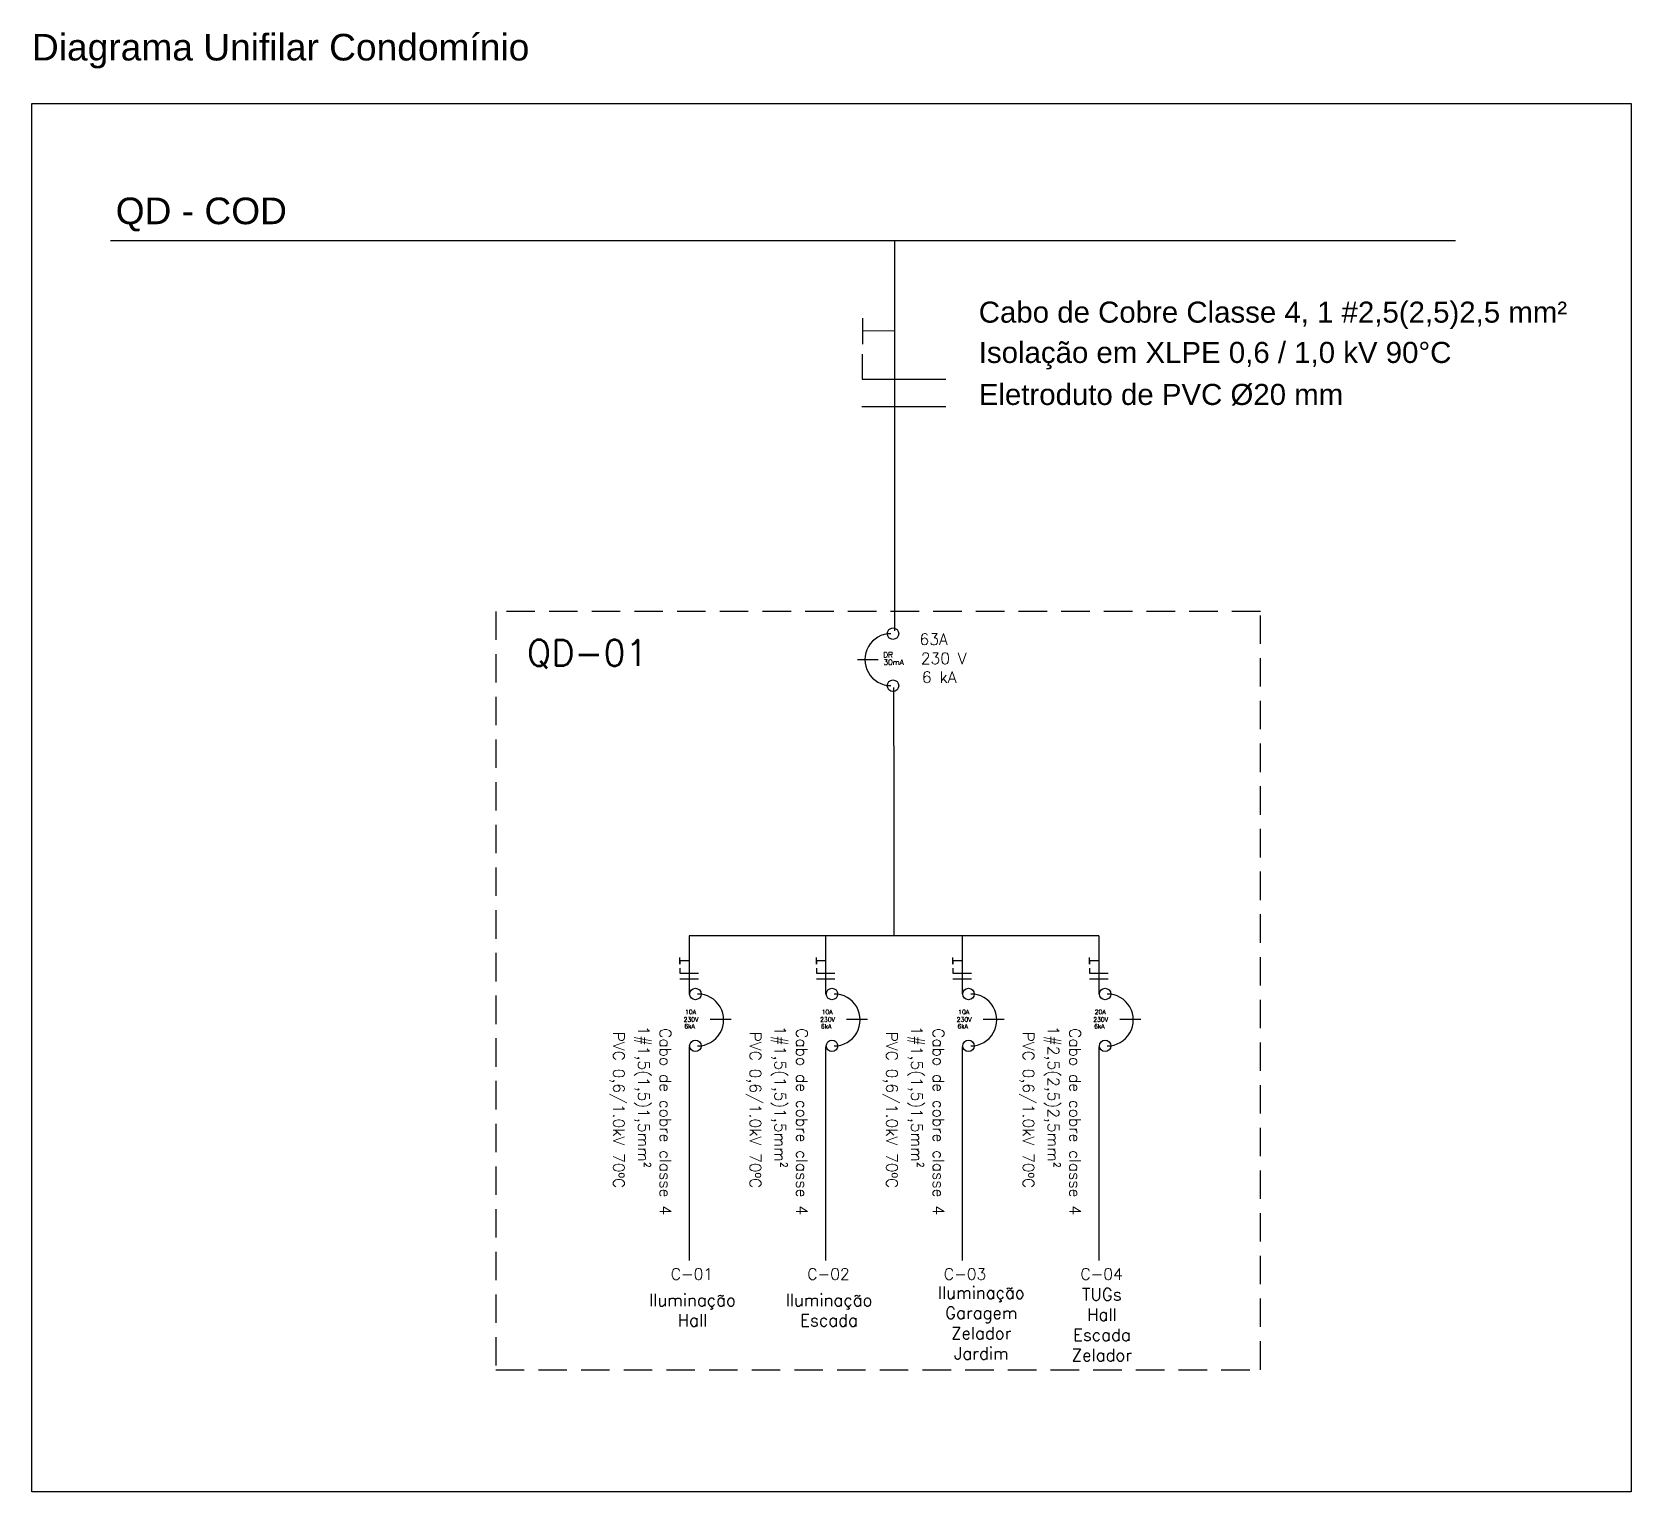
# Model space of a CAD drawing. Header units: millimetres. Extents: x 2991 to 3503, y 2795 to 2987.
# Drawn here: x 3136.37 to 3150.42, y 2848.93 to 2861.76 of the extents above; entities that cross this region are included whole.
import ezdxf

# ---------------------------------------------------------------- set-up
doc = ezdxf.new("R2010")
doc.units = ezdxf.units.MM
doc.linetypes.add('HIDDEN', pattern=[0.375, 0.25, -0.125])
for name, color, linetype in [('ESCO_37_TOMADAS', 3, 'Continuous'), ('ESCO_50_ELET_ILUMINAÇÃO_TOMADAS', 1, 'Continuous'), ('Pranchas', 3, 'Continuous'), ('PTF', 1, 'Continuous')]:
    doc.layers.add(name, color=color, linetype=linetype)
doc.styles.add('romans', font='romans')
doc.styles.get("Standard").update_dxf_attribs({"font": ''})
doc.styles.get('Standard').set_extended_font_data('Arial')

msp = doc.modelspace()

# ---------------------------------------------------------------- texts
at = {"color": 7, "style": 'romans'}
for s, height, p in [('QD-01', 0.2273, (3140.721, 2856.189)), ('63A', 0.1, (3144.171, 2856.372)), ('DR', 0.0477, (3143.852, 2856.262)), ('30mA', 0.0477, (3143.854, 2856.196)), ('230 V', 0.1, (3144.182, 2856.204)), ('6 kA', 0.1, (3144.192, 2856.039)), ('10A', 0.0391, (3142.111, 2853.129)), ('10A', 0.0391, (3143.311, 2853.129)), ('10A', 0.0391, (3144.511, 2853.129)), ('20A', 0.0391, (3145.711, 2853.129)), ('230V', 0.0391, (3142.098, 2853.062)), ('6kA', 0.0391, (3142.105, 2853.003)), ('230V', 0.0391, (3143.298, 2853.062)), ('6kA', 0.0391, (3143.305, 2853.003)), ('230V', 0.0391, (3144.498, 2853.062)), ('6kA', 0.0391, (3144.505, 2853.003)), ('230V', 0.0391, (3145.698, 2853.062)), ('6kA', 0.0391, (3145.705, 2853.003)), ('C-01', 0.1, (3141.985, 2850.796)), ('C-02', 0.1, (3143.185, 2850.796)), ('C-03', 0.1, (3144.385, 2850.796)), ('C-04', 0.1, (3145.585, 2850.796))]:
    msp.add_text(s, height=height, dxfattribs=at).set_placement(p)
for s, p in [('1#1,5(1,5)1,5mm²', (3141.698, 2853.027)), ('1#1,5(1,5)1,5mm²', (3142.898, 2853.027)), ('1#1,5(1,5)1,5mm²', (3144.098, 2853.027)), ('1#2,5(2,5)2,5mm²', (3145.298, 2853.027)), ('PVC 0,6/1.0kV 70ºC', (3141.479, 2852.976)), ('Cabo de cobre classe 4', (3141.888, 2853.006)), ('PVC 0,6/1.0kV 70ºC', (3142.679, 2852.976)), ('Cabo de cobre classe 4', (3143.088, 2853.006)), ('PVC 0,6/1.0kV 70ºC', (3143.879, 2852.976)), ('Cabo de cobre classe 4', (3144.288, 2853.006)), ('PVC 0,6/1.0kV 70ºC', (3145.079, 2852.976)), ('Cabo de cobre classe 4', (3145.488, 2853.006))]:
    msp.add_text(s, height=0.1, rotation=270, dxfattribs=at).set_placement(p)
at = {"color": 7, "attachment_point": 5, "style": 'romans'}
for s, insert, char_height in [('Iluminação ^JHall', (3142.176, 2850.529), 0.10663), ('Iluminação \\PEscada', (3143.376, 2850.529), 0.10663), ('Iluminação Garagem\\PZelador\\PJardim', (3144.714, 2850.416), 0.10663), ('TUGs\\PHall\\PEscada\\PZelador', (3145.774, 2850.401), 0.1066)]:
    msp.add_mtext_dynamic_manual_height_columns(s, width=0.68945, gutter_width=0.533, heights=[0], dxfattribs=dict(at, insert=insert, char_height=char_height))
at = {"layer": 'ESCO_37_TOMADAS'}
msp.add_text('QD - COD', height=0.2336, dxfattribs=at).set_placement((3137.108, 2860.068))
at = {"layer": 'ESCO_50_ELET_ILUMINAÇÃO_TOMADAS'}
msp.add_text('Diagrama Unifilar Condomínio ', height=0.23361, dxfattribs=at).set_placement((3136.372, 2861.506))
at = {"layer": 'PTF', "char_height": 0.18497, "attachment_point": 1}
for s, width, insert in [('Cabo de Cobre Classe 4, 1 #2,5(2,5)2,5 mm²', 5.52358, (3144.692, 2859.388)), ('\\A1;Isolação em XLPE 0,6 / 1,0 kV 90°C', 4.8531, (3144.692, 2859.034)), ('\\A1;Eletroduto de PVC %%C20 mm ', 4.8531, (3144.692, 2858.665))]:
    msp.add_mtext_dynamic_manual_height_columns(s, width=width, gutter_width=0.925, heights=[0], dxfattribs=dict(at, insert=insert))

# ---------------------------------------------------------------- linework, layer by layer
at = {"color": 7, "linetype": 'HIDDEN'}
for p, q in [((3147.167, 2856.667), (3140.448, 2856.667)), ((3140.448, 2856.667), (3140.448, 2850.006)), ((3147.167, 2850.006), (3147.167, 2856.667)), ((3140.448, 2850.006), (3147.167, 2850.006))]:
    msp.add_line(p, q, dxfattribs=at)
at = {"color": 6}
for p, q in [((3143.625, 2856.243), (3143.809, 2856.243)), ((3143.946, 2855.487), (3143.946, 2855.997)), ((3145.746, 2853.816), (3142.146, 2853.816)), ((3142.146, 2853.816), (3142.146, 2853.306)), ((3143.346, 2853.816), (3143.346, 2853.306)), ((3144.546, 2853.816), (3144.546, 2853.306)), ((3145.746, 2853.816), (3145.746, 2853.306)), ((3142.515, 2853.081), (3142.331, 2853.081)), ((3143.715, 2853.081), (3143.531, 2853.081)), ((3144.915, 2853.081), (3144.731, 2853.081)), ((3146.115, 2853.081), (3145.931, 2853.081)), ((3142.146, 2852.842), (3142.146, 2850.966)), ((3143.346, 2852.842), (3143.346, 2850.966)), ((3144.546, 2852.842), (3144.546, 2850.966)), ((3145.746, 2852.842), (3145.746, 2850.966))]:
    msp.add_line(p, q, dxfattribs=at)
at = {"color": 7}
for centre in [(3143.938, 2856.471), (3143.938, 2856.014), (3142.202, 2853.306), (3143.402, 2853.306), (3144.602, 2853.306), (3145.802, 2853.306), (3142.202, 2852.85), (3143.402, 2852.85), (3144.602, 2852.85), (3145.802, 2852.85)]:
    msp.add_circle(centre, 0.0505, dxfattribs=at)
at = {"color": 4}
for centre, start, end in [((3143.919, 2856.243), 89.8656, 270.134), ((3142.222, 2853.078), 269.8656, 90.134), ((3143.422, 2853.078), 269.8656, 90.134), ((3144.622, 2853.078), 269.8656, 90.134), ((3145.822, 2853.078), 269.8656, 90.134)]:
    msp.add_arc(centre, 0.228, start, end, dxfattribs=at)
at = {"layer": 'ESCO_37_TOMADAS'}
for p, q in [((3137.062, 2859.925), (3148.88, 2859.925)), ((3143.954, 2856.497), (3143.954, 2859.925)), ((3143.67, 2859.242), (3143.67, 2859.133)), ((3143.67, 2859.133), (3143.95, 2859.132)), ((3143.668, 2858.925), (3143.668, 2858.706)), ((3143.668, 2858.706), (3144.404, 2858.706)), ((3143.663, 2858.466), (3144.404, 2858.466)), ((3143.946, 2855.487), (3143.946, 2853.816)), ((3142.065, 2853.569), (3142.065, 2853.626)), ((3142.146, 2853.598), (3142.065, 2853.598)), ((3142.065, 2853.598), (3142.065, 2853.569)), ((3143.265, 2853.569), (3143.265, 2853.626)), ((3143.346, 2853.598), (3143.265, 2853.598)), ((3143.265, 2853.598), (3143.265, 2853.569)), ((3144.465, 2853.569), (3144.465, 2853.626)), ((3144.546, 2853.598), (3144.465, 2853.598)), ((3144.465, 2853.598), (3144.465, 2853.569)), ((3145.665, 2853.569), (3145.665, 2853.626)), ((3145.746, 2853.598), (3145.665, 2853.598)), ((3145.665, 2853.598), (3145.665, 2853.569)), ((3142.065, 2853.534), (3142.065, 2853.489)), ((3142.065, 2853.489), (3142.228, 2853.489)), ((3142.065, 2853.439), (3142.228, 2853.439)), ((3143.265, 2853.534), (3143.265, 2853.489)), ((3143.265, 2853.489), (3143.428, 2853.489)), ((3143.265, 2853.439), (3143.428, 2853.439)), ((3144.465, 2853.534), (3144.465, 2853.489)), ((3144.465, 2853.489), (3144.628, 2853.489)), ((3144.465, 2853.439), (3144.628, 2853.439)), ((3145.665, 2853.534), (3145.665, 2853.489)), ((3145.665, 2853.489), (3145.828, 2853.489)), ((3145.665, 2853.439), (3145.828, 2853.439))]:
    msp.add_line(p, q, dxfattribs=at)
at = {"layer": 'Pranchas'}
msp.add_line((3143.67, 2859.242), (3143.67, 2859.015), dxfattribs=at)
at = {"layer": 'PTF'}
msp.add_lwpolyline([(3136.372, 2861.127), (3150.424, 2861.127), (3150.424, 2848.932), (3136.372, 2848.932)], close=True, dxfattribs=at)

msp.set_redraw_order([(e.dxf.handle, doc.entitydb.next_handle()) for e in msp.query("TEXT MTEXT ATTDEF DIMENSION ARC_DIMENSION")])  # texts and dimensions are drawn at this point

doc.saveas('drawing.dxf')
